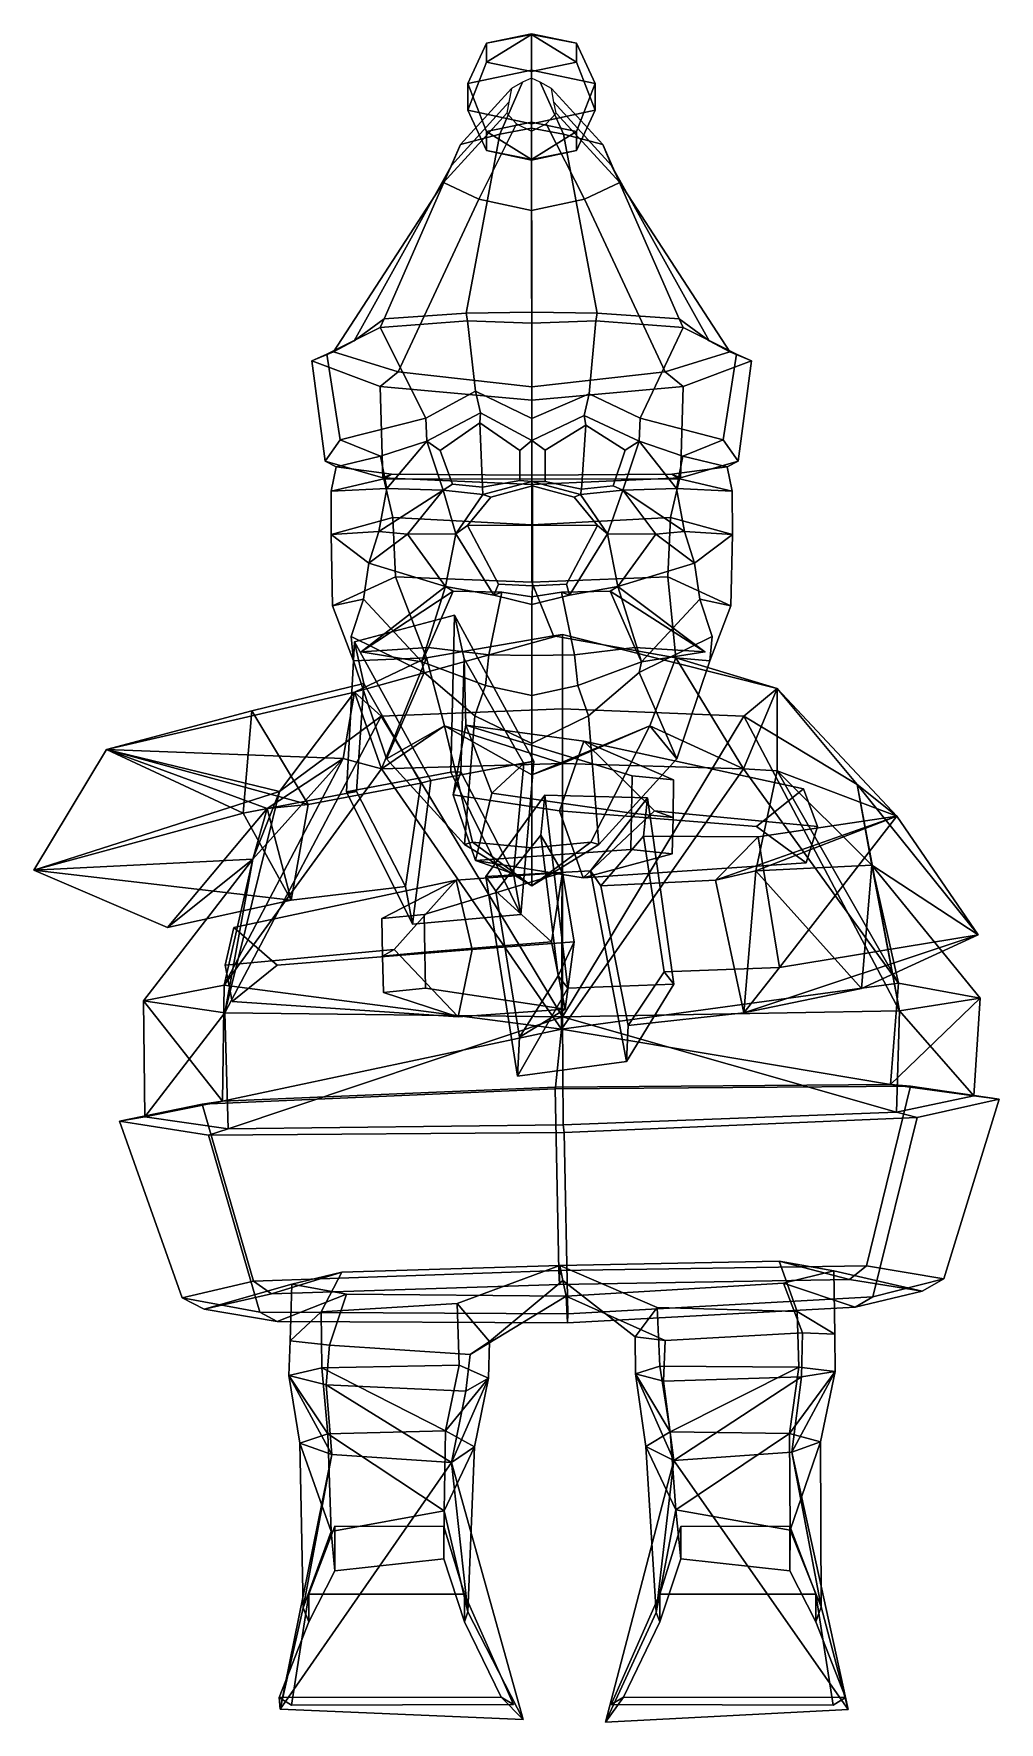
# Model space of a CAD drawing. Extents: x -162 to 130, y -158 to 353.
import ezdxf

# ---------------------------------------------------------------- set-up
doc = ezdxf.new("R2010")
doc.units = 0

msp = doc.modelspace()

# ---------------------------------------------------------------- linework, layer by layer
for p in [(-62.762917, 165.780518, 65.327858), (41.243652, 165.780518, 65.327858)]:
    msp.add_point(p)
for points in [[(-24.842083, 349.993744, -41.038155), (-11.233191, 352.860229, -47.930099), (-11.233189, 341.856689, -59.203781), (-30.479088, 337.802917, -49.457169)], [(-11.233197, 341.394348, -20.362478), (-11.233193, 352.668701, -31.841476), (-24.842085, 344.260834, -27.254372)], [(-24.842085, 344.260834, -27.254372), (-11.233193, 352.668701, -31.841476), (-24.842083, 349.993744, -41.038155)], [(-11.233193, 352.668701, -31.841476), (-11.233191, 352.860229, -47.930099), (-24.842083, 349.993744, -41.038155)], [(-11.233197, 341.394348, -20.362478), (2.375728, 344.260803, -27.254368), (-11.233193, 352.668701, -31.841476)], [(-11.233193, 352.668701, -31.841476), (2.375731, 349.993744, -41.038151), (-11.233191, 352.860229, -47.930099)], [(2.375728, 344.260803, -27.254368), (2.375731, 349.993744, -41.038151), (-11.233193, 352.668701, -31.841476)], [(2.375731, 349.993744, -41.038151), (8.012704, 337.802917, -49.457165), (-11.233189, 341.856689, -59.203781), (-11.233191, 352.860229, -47.930099)], [(-30.479094, 329.695313, -29.963882), (-24.842085, 344.260834, -27.254372), (-24.842083, 349.993744, -41.038155), (-30.479088, 337.802917, -49.457169)], [(8.012699, 329.695282, -29.963879), (8.012704, 337.802917, -49.457165), (2.375731, 349.993744, -41.038151), (2.375728, 344.260803, -27.254368)], [(-11.233197, 325.64151, -20.217295), (-11.233197, 341.394348, -20.362478), (-24.842085, 344.260834, -27.254372), (-30.479094, 329.695313, -29.963882)], [(-11.233197, 325.64151, -20.217295), (8.012699, 329.695282, -29.963879), (2.375728, 344.260803, -27.254368), (-11.233197, 341.394348, -20.362478)], [(-13.938604, 338.249084, -27.887465), (-17.279104, 336.254578, -28.729633), (-32.748219, 319.395172, 23.971357), (-20.81786, 322.497986, 29.101496)], [(-30.479094, 329.695313, -29.963882), (-30.479088, 337.802917, -49.457169), (-24.842081, 323.237366, -52.166626), (-24.842085, 317.504425, -38.382843)], [(-24.842081, 323.237366, -52.166626), (-30.479088, 337.802917, -49.457169), (-11.233189, 341.856689, -59.203781), (-11.233189, 326.103851, -59.058571)], [(-11.243182, 339.413055, -27.395973), (-13.938604, 338.249084, -27.887465), (-20.81786, 322.497986, 29.101496), (-11.191352, 324.308777, 32.095436)], [(-11.243182, 339.413055, -27.395973), (-11.191352, 324.308777, 32.095436), (-1.564845, 322.497986, 29.101498), (-8.54776, 338.249054, -27.887463)], [(2.375731, 323.237366, -52.166618), (-11.233189, 326.103851, -59.058571), (-11.233189, 341.856689, -59.203781), (8.012704, 337.802917, -49.457165)], [(-8.54776, 338.249054, -27.887463), (-1.564845, 322.497986, 29.101498), (10.365514, 319.395172, 23.971359), (-5.20726, 336.254578, -28.729631)], [(8.012699, 329.695282, -29.963879), (2.375727, 317.504425, -38.382839), (2.375731, 323.237366, -52.166618), (8.012704, 337.802917, -49.457165)], [(-17.279104, 336.254578, -28.729633), (-18.029121, 332.146606, -30.464199), (-35.426846, 313.004425, 13.404981), (-32.748219, 319.395172, 23.971357)], [(-5.20726, 336.254578, -28.729631), (10.365514, 319.395172, 23.971359), (13.044138, 313.004425, 13.404984), (-4.457245, 332.146606, -30.464197)], [(-18.029121, 332.146606, -30.464199), (-18.71578, 328.832916, -31.863375), (-37.879204, 307.849365, 4.881692), (-35.426846, 313.004425, 13.404981)], [(-18.71578, 328.832916, -31.863375), (-15.714836, 325.593719, -33.231079), (-27.161543, 302.81015, -3.450014), (-37.879204, 307.849365, 4.881692)], [(-11.233197, 325.64151, -20.217295), (-30.479094, 329.695313, -29.963882), (-24.842085, 317.504425, -38.382843), (-11.233194, 314.63797, -31.49095)], [(-11.233197, 325.64151, -20.217295), (-11.233194, 314.63797, -31.49095), (2.375727, 317.504425, -38.382839), (8.012699, 329.695282, -29.963879)], [(-3.770584, 328.832916, -31.863371), (15.496501, 307.849365, 4.881696), (4.778832, 302.81015, -3.450012), (-6.771532, 325.593719, -33.231079)], [(-4.457245, 332.146606, -30.464197), (13.044138, 313.004425, 13.404984), (15.496501, 307.849365, 4.881696), (-3.770584, 328.832916, -31.863371)], [(-55.811924, 266.622742, 54.437473), (-30.951618, 268.266174, 67.302719), (-20.81786, 322.497986, 29.101496), (-32.748219, 319.395172, 23.971357)], [(-11.163355, 268.597412, 74.7304), (-11.191352, 324.308777, 32.095436), (-20.81786, 322.497986, 29.101496), (-30.951618, 268.266174, 67.302719)], [(-15.714836, 325.593719, -33.231079), (-11.243184, 323.411499, -34.152515), (-11.191355, 299.415314, -9.063019), (-27.161543, 302.81015, -3.450014)], [(-24.842085, 317.504425, -38.382843), (-24.842081, 323.237366, -52.166626), (-11.2332, 314.829468, -47.579517)], [(-11.2332, 314.829468, -47.579517), (-24.842081, 323.237366, -52.166626), (-11.233189, 326.103851, -59.058571)], [(-6.771532, 325.593719, -33.231079), (4.778832, 302.81015, -3.450012), (-11.191355, 299.415314, -9.063019), (-11.243184, 323.411499, -34.152515)], [(-11.2332, 314.829468, -47.579517), (-11.233189, 326.103851, -59.058571), (2.375731, 323.237366, -52.166618)], [(2.375727, 317.504425, -38.382839), (-11.2332, 314.829468, -47.579517), (2.375731, 323.237366, -52.166618)], [(-11.163355, 268.597412, 74.7304), (8.624906, 268.266174, 67.302719), (-1.564845, 322.497986, 29.101498), (-11.191352, 324.308777, 32.095436)], [(33.485218, 266.622742, 54.437473), (10.365514, 319.395172, 23.971359), (-1.564845, 322.497986, 29.101498), (8.624906, 268.266174, 67.302719)], [(-64.852455, 259.925232, 26.990286), (-55.811924, 266.622742, 54.437473), (-32.748219, 319.395172, 23.971357), (-35.426846, 313.004425, 13.404981)], [(-11.233194, 314.63797, -31.49095), (-24.842085, 317.504425, -38.382843), (-11.2332, 314.829468, -47.579517)], [(-11.233194, 314.63797, -31.49095), (-11.2332, 314.829468, -47.579517), (2.375727, 317.504425, -38.382839)], [(42.525749, 259.925232, 26.990286), (13.044138, 313.004425, 13.404984), (10.365514, 319.395172, 23.971359), (33.485218, 266.622742, 54.437473)], [(-71.122391, 256.610779, 4.022089), (-64.852455, 259.925232, 26.990286), (-35.426846, 313.004425, 13.404981), (-37.879204, 307.849365, 4.881692)], [(48.795689, 256.610779, 4.022089), (15.496501, 307.849365, 4.881696), (13.044138, 313.004425, 13.404984), (42.525749, 259.925232, 26.990286)], [(-51.534481, 250.531677, -16.716894), (-71.122391, 256.610779, 4.022089), (-37.879204, 307.849365, 4.881692), (-27.161543, 302.81015, -3.450014)], [(29.207767, 250.531677, -16.716894), (4.778832, 302.81015, -3.450012), (15.496501, 307.849365, 4.881696), (48.795689, 256.610779, 4.022089)], [(-11.163355, 245.966339, -35.68531), (-51.534481, 250.531677, -16.716894), (-27.161543, 302.81015, -3.450014), (-11.191355, 299.415314, -9.063019)], [(-11.163355, 245.966339, -35.68531), (-11.191355, 299.415314, -9.063019), (4.778832, 302.81015, -3.450012), (29.207767, 250.531677, -16.716894)], [(-57.054276, 263.943604, 59.049114), (-55.811924, 266.622742, 54.437473), (-64.852455, 259.925232, 26.990286), (-73.151131, 255.868896, 28.400236)], [(-30.562954, 266.008698, 72.208054), (-30.951618, 268.266174, 67.302719), (-55.811924, 266.622742, 54.437473), (-57.054276, 263.943604, 59.049114)], [(-28.206127, 244.73175, 76.416069), (-30.562954, 266.008698, 72.208054), (-57.054276, 263.943604, 59.049114), (-43.146862, 236.485962, 65.301628)], [(-11.163355, 265.260529, 78.323555), (-11.163355, 268.597412, 74.7304), (-30.951618, 268.266174, 67.302719), (-30.562954, 266.008698, 72.208054)], [(-11.163355, 236.402802, 80.640083), (-11.163355, 265.260529, 78.323555), (-30.562954, 266.008698, 72.208054), (-28.206127, 244.73175, 76.416069)], [(-11.163355, 265.260529, 78.323555), (8.236241, 266.008698, 72.208054), (8.624906, 268.266174, 67.302719), (-11.163355, 268.597412, 74.7304)], [(-11.163355, 236.402802, 80.640083), (6.283141, 243.927368, 76.486443), (8.236241, 266.008698, 72.208054), (-11.163355, 265.260529, 78.323555)], [(6.283141, 243.927368, 76.486443), (21.692192, 236.485962, 65.301636), (34.72757, 263.943573, 59.049114), (8.236241, 266.008698, 72.208054)], [(8.236241, 266.008698, 72.208054), (34.72757, 263.943573, 59.049114), (33.485218, 266.622742, 54.437473), (8.624906, 268.266174, 67.302719)], [(34.72757, 263.943573, 59.049114), (50.824425, 255.868896, 28.400236), (42.525749, 259.925232, 26.990286), (33.485218, 266.622742, 54.437473)], [(-43.146862, 236.485962, 65.301628), (-57.054276, 263.943604, 59.049114), (-73.151131, 255.868896, 28.400236), (-69.104065, 229.914063, 46.741577)], [(21.692192, 236.485962, 65.301636), (46.777367, 229.914063, 46.741577), (50.824425, 255.868896, 28.400236), (34.72757, 263.943573, 59.049114)], [(-73.151131, 255.868896, 28.400236), (-64.852455, 259.925232, 26.990286), (-71.122391, 256.610779, 4.022089), (-77.676819, 253.85791, 2.598488)], [(-77.676819, 253.85791, 2.598488), (-71.122391, 256.610779, 4.022089), (-51.534481, 250.531677, -16.716894), (-57.063198, 246.080505, -20.150719)], [(-69.104065, 229.914063, 46.741577), (-73.151131, 255.868896, 28.400236), (-77.676819, 253.85791, 2.598488), (-73.677483, 223.474701, 9.439775)], [(55.350117, 253.85791, 2.598488), (34.736488, 246.080505, -20.150719), (29.207767, 250.531677, -16.716894), (48.795689, 256.610779, 4.022089)], [(50.824425, 255.868896, 28.400236), (55.350117, 253.85791, 2.598488), (48.795689, 256.610779, 4.022089), (42.525749, 259.925232, 26.990286)], [(46.777367, 229.914063, 46.741577), (51.35078, 223.474701, 9.439775), (55.350117, 253.85791, 2.598488), (50.824425, 255.868896, 28.400236)], [(-73.677483, 223.474701, 9.439775), (-77.676819, 253.85791, 2.598488), (-57.063198, 246.080505, -20.150719), (-56.16787, 218.467468, -16.374088)], [(-57.063198, 246.080505, -20.150719), (-51.534481, 250.531677, -16.716894), (-11.163355, 245.966339, -35.68531), (-11.163355, 241.967682, -39.904839)], [(34.736488, 246.080505, -20.150719), (-11.163355, 241.967682, -39.904839), (-11.163355, 245.966339, -35.68531), (29.207767, 250.531677, -16.716894)], [(51.35078, 223.474701, 9.439775), (33.841164, 218.467468, -16.374088), (34.736488, 246.080505, -20.150719), (55.350117, 253.85791, 2.598488)], [(-56.16787, 218.467468, -16.374088), (-57.063198, 246.080505, -20.150719), (-11.163355, 241.967682, -39.904839), (-11.163355, 216.459442, -36.042023)], [(33.841164, 218.467468, -16.374088), (-11.163355, 216.459442, -36.042023), (-11.163355, 241.967682, -39.904839), (34.736488, 246.080505, -20.150719)], [(-28.206127, 244.73175, 76.416069), (-43.146862, 236.485962, 65.301628), (-42.854153, 229.552612, 63.801632), (-26.637436, 238.085602, 75.765228)], [(-11.163355, 236.402802, 80.640083), (-28.206127, 244.73175, 76.416069), (-26.637436, 238.085602, 75.765228), (-11.163355, 229.794464, 77.916374)], [(-11.163355, 236.402802, 80.640083), (-11.163355, 229.794464, 77.916374), (4.714446, 237.278748, 75.779305), (6.283141, 243.927368, 76.486443)], [(6.283141, 243.927368, 76.486443), (4.714446, 237.278748, 75.779305), (21.399479, 229.552612, 63.801632), (21.692192, 236.485962, 65.301636)], [(-56.93853, 224.976044, 47.162067), (-42.854153, 229.552612, 63.801632), (-43.146862, 236.485962, 65.301628), (-69.104065, 229.914063, 46.741577)], [(-26.896284, 235.113037, 73.302422), (-26.637436, 238.085602, 75.765228), (-42.854153, 229.552612, 63.801632), (-38.833416, 226.744324, 63.486851)], [(-25.996927, 215.619934, 71.472893), (-26.896284, 235.113037, 73.302422), (-38.833416, 226.744324, 63.486851), (-35.086414, 216.554504, 66.380669)], [(-26.896284, 235.113037, 73.302422), (-14.74841, 226.74115, 74.928452), (-11.163355, 229.794464, 77.916374), (-26.637436, 238.085602, 75.765228)], [(-14.74841, 226.74115, 74.928452), (-26.896284, 235.113037, 73.302422), (-25.996927, 215.619934, 71.472893), (-14.74841, 217.623901, 75.772652)], [(5.221318, 234.417908, 73.101372), (4.714446, 237.278748, 75.779305), (-11.163355, 229.794464, 77.916374), (-7.125163, 226.860413, 75.108765)], [(5.221318, 234.417908, 73.101372), (17.140663, 226.863831, 60.983356), (21.399479, 229.552612, 63.801632), (4.714446, 237.278748, 75.779305)], [(34.61182, 224.976044, 47.162067), (46.777367, 229.914063, 46.741577), (21.692192, 236.485962, 65.301636), (21.399479, 229.552612, 63.801632)], [(-7.125163, 226.860413, 75.108765), (-7.125163, 217.355804, 76.151009), (3.904305, 215.007568, 70.842682), (5.221318, 234.417908, 73.101372)], [(3.904305, 215.007568, 70.842682), (13.466629, 216.003601, 64.555962), (17.140663, 226.863831, 60.983356), (5.221318, 234.417908, 73.101372)], [(-69.104065, 229.914063, 46.741577), (-73.677483, 223.474701, 9.439775), (-70.371941, 221.811584, 10.245812), (-56.93853, 224.976044, 47.162067)], [(-56.93853, 224.976044, 47.162067), (-70.371941, 221.811584, 10.245812), (-71.87635, 214.458252, 11.294884), (-54.965778, 215.274414, 47.488724)], [(-54.965778, 215.274414, 47.488724), (-42.854153, 229.552612, 63.801632), (-56.93853, 224.976044, 47.162067)], [(-37.923885, 214.713806, 67.382011), (-42.854153, 229.552612, 63.801632), (-54.965778, 215.274414, 47.488724)], [(-35.086414, 216.554504, 66.380669), (-38.833416, 226.744324, 63.486851), (-42.854153, 229.552612, 63.801632), (-37.923885, 214.713806, 67.382011)], [(-14.74841, 217.623901, 75.772652), (-11.163355, 217.376465, 78.977051), (-11.163355, 229.794464, 77.916374), (-14.74841, 226.74115, 74.928452)], [(-7.125163, 217.355804, 76.151009), (-7.125163, 226.860413, 75.108765), (-11.163355, 229.794464, 77.916374), (-11.163355, 217.376465, 78.977051)], [(13.466629, 216.003601, 64.555962), (16.469213, 214.713806, 67.382011), (21.399479, 229.552612, 63.801632), (17.140663, 226.863831, 60.983356)], [(16.469213, 214.713806, 67.382011), (32.639065, 215.274414, 47.488724), (21.399479, 229.552612, 63.801632)], [(32.639065, 215.274414, 47.488724), (34.61182, 224.976044, 47.162067), (21.399479, 229.552612, 63.801632)], [(34.61182, 224.976044, 47.162067), (32.639065, 215.274414, 47.488724), (49.549644, 214.458252, 11.294884), (48.045242, 221.811584, 10.245812)], [(46.777367, 229.914063, 46.741577), (34.61182, 224.976044, 47.162067), (48.045242, 221.811584, 10.245812), (51.35078, 223.474701, 9.439775)], [(-73.677483, 223.474701, 9.439775), (-56.16787, 218.467468, -16.374088), (-53.581741, 219.516296, -16.067196), (-70.371941, 221.811584, 10.245812)], [(-71.87635, 214.458252, 11.294884), (-70.371941, 221.811584, 10.245812), (-53.581741, 219.516296, -16.067196), (-55.894104, 218.137634, -18.494757)], [(51.35078, 223.474701, 9.439775), (48.045242, 221.811584, 10.245812), (31.255035, 219.516296, -16.067196), (33.841164, 218.467468, -16.374088)], [(49.549644, 214.458252, 11.294884), (33.56739, 218.137634, -18.494757), (31.255035, 219.516296, -16.067196), (48.045242, 221.811584, 10.245812)], [(-71.898132, 201.264343, 13.473816), (-71.87635, 214.458252, 11.294884), (-55.894104, 218.137634, -18.494757), (-53.149326, 206.440582, -19.978487)], [(-54.965778, 215.274414, 47.488724), (-71.87635, 214.458252, 11.294884), (-71.898132, 201.264343, 13.473816), (-57.407547, 202.175232, 47.337547)], [(-57.407547, 202.175232, 47.337547), (-37.923885, 214.713806, 67.382011), (-54.965778, 215.274414, 47.488724)], [(-48.753571, 201.358521, 70.558563), (-37.923885, 214.713806, 67.382011), (-57.407547, 202.175232, 47.337547)], [(-56.16787, 218.467468, -16.374088), (-11.163355, 216.459442, -36.042023), (-11.163354, 219.289764, -33.226601), (-53.581741, 219.516296, -16.067196)], [(-55.894104, 218.137634, -18.494757), (-53.581741, 219.516296, -16.067196), (-11.163354, 219.289764, -33.226601), (-11.163354, 218.063477, -33.572395)], [(-53.149326, 206.440582, -19.978487), (-55.894104, 218.137634, -18.494757), (-11.163354, 218.063477, -33.572395), (-11.16335, 204.187256, -32.113075)], [(-48.753571, 201.358521, 70.558563), (-34.121811, 201.511841, 73.592995), (-37.923885, 214.713806, 67.382011)], [(-25.996927, 215.619934, 71.472893), (-35.086414, 216.554504, 66.380669), (-37.923885, 214.713806, 67.382011), (-25.964035, 213.432892, 73.668724)], [(-34.121811, 201.511841, 73.592995), (-25.964035, 213.432892, 73.668724), (-37.923885, 214.713806, 67.382011)], [(-10.904973, 204.173218, 97.498901), (-10.904973, 215.990112, 93.368874), (-23.527847, 212.555847, 89.852356), (-30.604176, 203.991516, 91.04969)], [(-25.996927, 215.619934, 71.472893), (-25.964035, 213.432892, 73.668724), (-11.163355, 217.376465, 78.977051), (-14.74841, 217.623901, 75.772652)], [(-10.904973, 215.990112, 93.368874), (-11.163355, 217.376465, 78.977051), (-25.964035, 213.432892, 73.668724), (-23.527847, 212.555847, 89.852356)], [(33.841164, 218.467468, -16.374088), (31.255035, 219.516296, -16.067196), (-11.163354, 219.289764, -33.226601), (-11.163355, 216.459442, -36.042023)], [(-10.904973, 215.990112, 93.368874), (1.717899, 212.555847, 89.852356), (3.637323, 213.432892, 73.668724), (-11.163355, 217.376465, 78.977051)], [(3.904305, 215.007568, 70.842682), (-7.125163, 217.355804, 76.151009), (-11.163355, 217.376465, 78.977051), (3.637323, 213.432892, 73.668724)], [(33.56739, 218.137634, -18.494757), (-11.163354, 218.063477, -33.572395), (-11.163354, 219.289764, -33.226601), (31.255035, 219.516296, -16.067196)], [(30.822617, 206.440582, -19.978487), (-11.16335, 204.187256, -32.113075), (-11.163354, 218.063477, -33.572395), (33.56739, 218.137634, -18.494757)], [(-10.904973, 204.173218, 97.498901), (8.794228, 203.991516, 91.04969), (1.717899, 212.555847, 89.852356), (-10.904973, 215.990112, 93.368874)], [(3.904305, 215.007568, 70.842682), (3.637323, 213.432892, 73.668724), (16.469213, 214.713806, 67.382011), (13.466629, 216.003601, 64.555962)], [(11.795101, 201.511841, 73.592995), (16.469213, 214.713806, 67.382011), (3.637323, 213.432892, 73.668724)], [(26.426861, 201.358521, 70.558563), (16.469213, 214.713806, 67.382011), (11.795101, 201.511841, 73.592995)], [(35.080841, 202.175232, 47.337547), (32.639065, 215.274414, 47.488724), (16.469213, 214.713806, 67.382011)], [(26.426861, 201.358521, 70.558563), (35.080841, 202.175232, 47.337547), (16.469213, 214.713806, 67.382011)], [(49.57143, 201.264343, 13.473816), (30.822617, 206.440582, -19.978487), (33.56739, 218.137634, -18.494757), (49.549644, 214.458252, 11.294884)], [(32.639065, 215.274414, 47.488724), (35.080841, 202.175232, 47.337547), (49.57143, 201.264343, 13.473816), (49.549644, 214.458252, 11.294884)], [(-30.604176, 203.991516, 91.04969), (-23.527847, 212.555847, 89.852356), (-25.964035, 213.432892, 73.668724), (-34.121811, 201.511841, 73.592995)], [(8.794228, 203.991516, 91.04969), (11.795101, 201.511841, 73.592995), (3.637323, 213.432892, 73.668724), (1.717899, 212.555847, 89.852356)], [(-71.461777, 179.710083, 14.836503), (-71.898132, 201.264343, 13.473816), (-53.149326, 206.440582, -19.978487), (-52.356609, 188.452911, -17.06764)], [(-52.356609, 188.452911, -17.06764), (-53.149326, 206.440582, -19.978487), (-11.16335, 204.187256, -32.113075), (-11.16335, 186.827209, -27.681915)], [(30.0299, 188.452911, -17.06764), (-11.16335, 186.827209, -27.681915), (-11.16335, 204.187256, -32.113075), (30.822617, 206.440582, -19.978487)], [(49.135078, 179.710083, 14.836502), (30.0299, 188.452911, -17.06764), (30.822617, 206.440582, -19.978487), (49.57143, 201.264343, 13.473816)], [(-57.407547, 202.175232, 47.337547), (-71.898132, 201.264343, 13.473816), (-60.473621, 192.651855, 46.780769)], [(-62.079365, 181.721985, 46.959473), (-60.473621, 192.651855, 46.780769), (-71.898132, 201.264343, 13.473816), (-71.461777, 179.710083, 14.836503)], [(-60.473621, 192.651855, 46.780769), (-48.753571, 201.358521, 70.558563), (-57.407547, 202.175232, 47.337547)], [(-37.25695, 185.545166, 67.441132), (-48.753571, 201.358521, 70.558563), (-60.473621, 192.651855, 46.780769)], [(-37.25695, 185.545166, 67.441132), (-34.121811, 201.511841, 73.592995), (-48.753571, 201.358521, 70.558563)], [(-22.629816, 182.924805, 73.344269), (-34.121811, 201.511841, 73.592995), (-37.25695, 185.545166, 67.441132)], [(-21.179848, 186.24353, 86.213997), (-30.604176, 203.991516, 91.04969), (-34.121811, 201.511841, 73.592995), (-22.629816, 182.924805, 73.344269)], [(-10.904973, 185.722046, 91.444023), (-10.904973, 204.173218, 97.498901), (-30.604176, 203.991516, 91.04969), (-21.179848, 186.24353, 86.213997)], [(-10.904973, 185.722046, 91.444023), (-0.630098, 186.24353, 86.213997), (8.794228, 203.991516, 91.04969), (-10.904973, 204.173218, 97.498901)], [(-0.630098, 186.24353, 86.213997), (0.303105, 182.924805, 73.344269), (11.795101, 201.511841, 73.592995), (8.794228, 203.991516, 91.04969)], [(0.303105, 182.924805, 73.344269), (14.930241, 185.545166, 67.441132), (11.795101, 201.511841, 73.592995)], [(14.930241, 185.545166, 67.441132), (26.426861, 201.358521, 70.558563), (11.795101, 201.511841, 73.592995)], [(14.930241, 185.545166, 67.441132), (38.146915, 192.651855, 46.780769), (26.426861, 201.358521, 70.558563)], [(38.146915, 192.651855, 46.780769), (35.080841, 202.175232, 47.337547), (26.426861, 201.358521, 70.558563)], [(35.080841, 202.175232, 47.337547), (38.146915, 192.651855, 46.780769), (49.57143, 201.264343, 13.473816)], [(39.752659, 181.721985, 46.959473), (49.135078, 179.710083, 14.836502), (49.57143, 201.264343, 13.473816), (38.146915, 192.651855, 46.780769)], [(-62.079365, 181.721985, 46.959473), (-44.36496, 162.719208, 73.750481), (-37.25695, 185.545166, 67.441132), (-60.473621, 192.651855, 46.780769)], [(39.752659, 181.721985, 46.959473), (38.146915, 192.651855, 46.780769), (14.930241, 185.545166, 67.441132), (22.038248, 162.719208, 73.750481)], [(-65.13324, 163.098419, 18.945616), (-71.461777, 179.710083, 14.836503), (-52.356609, 188.452911, -17.06764), (-42.982605, 163.972473, 19.783985)], [(-34.890759, 184.124512, 81.441353), (-37.25695, 185.545166, 67.441132), (-62.762917, 165.780518, 65.327858)], [(-62.762917, 165.780518, 65.327858), (-37.25695, 185.545166, 67.441132), (-44.36496, 162.719208, 73.750481)], [(-42.367962, 167.075806, 83.835365), (-34.890759, 184.124512, 81.441353), (-62.762917, 165.780518, 65.327858)], [(-42.982605, 163.972473, 19.783985), (-52.356609, 188.452911, -17.06764), (-11.16335, 186.827209, -27.681915), (-4.524736, 170.636963, -0.597869)], [(-20.19339, 183.862244, 81.558464), (-34.890759, 184.124512, 81.441353), (-42.367962, 167.075806, 83.835365), (-24.154343, 164.884491, 92.50293)], [(-34.890759, 184.124512, 81.441353), (-20.19339, 183.862244, 81.558464), (-22.629816, 182.924805, 73.344269), (-37.25695, 185.545166, 67.441132)], [(-10.904973, 185.722046, 91.444023), (-21.179848, 186.24353, 86.213997), (-22.629816, 182.924805, 73.344269), (-11.163355, 180.137451, 79.263756)], [(-10.904973, 185.722046, 91.444023), (-11.163355, 180.137451, 79.263756), (0.303105, 182.924805, 73.344269), (-0.630098, 186.24353, 86.213997)], [(32.501457, 163.972473, 19.783985), (-4.524736, 170.636963, -0.597869), (-11.16335, 186.827209, -27.681915), (30.0299, 188.452911, -17.06764)], [(12.564051, 184.124512, 81.441353), (14.930241, 185.545166, 67.441132), (0.303105, 182.924805, 73.344269), (-2.13332, 183.862244, 81.558464)], [(-2.13332, 183.862244, 81.558464), (1.827631, 164.884491, 92.50293), (20.041252, 167.075806, 83.835365), (12.564051, 184.124512, 81.441353)], [(12.564051, 184.124512, 81.441353), (41.243652, 165.780518, 65.327858), (14.930241, 185.545166, 67.441132)], [(20.041252, 167.075806, 83.835365), (41.243652, 165.780518, 65.327858), (12.564051, 184.124512, 81.441353)], [(41.243652, 165.780518, 65.327858), (22.038248, 162.719208, 73.750481), (14.930241, 185.545166, 67.441132)], [(42.80653, 163.098419, 18.945614), (32.501457, 163.972473, 19.783985), (30.0299, 188.452911, -17.06764), (49.135078, 179.710083, 14.836502)], [(-65.13324, 163.098419, 18.945616), (-65.802589, 170.463898, 50.129753), (-62.079365, 181.721985, 46.959473), (-71.461777, 179.710083, 14.836503)], [(-62.079365, 181.721985, 46.959473), (-65.802589, 170.463898, 50.129753), (-43.681789, 159.497467, 64.739296), (-44.36496, 162.719208, 73.750481)], [(-24.154343, 164.884491, 92.50293), (-11.163355, 164.68103, 93.186638), (-11.163355, 182.448242, 84.30703), (-20.19339, 183.862244, 81.558464)], [(-11.163355, 182.448242, 84.30703), (-11.163355, 180.137451, 79.263756), (-22.629816, 182.924805, 73.344269), (-20.19339, 183.862244, 81.558464)], [(1.827631, 164.884491, 92.50293), (-2.13332, 183.862244, 81.558464), (-11.163355, 182.448242, 84.30703), (-11.163355, 164.68103, 93.186638)], [(-11.163355, 182.448242, 84.30703), (-2.13332, 183.862244, 81.558464), (0.303105, 182.924805, 73.344269), (-11.163355, 180.137451, 79.263756)], [(39.752659, 181.721985, 46.959473), (22.038248, 162.719208, 73.750481), (21.355078, 159.497467, 64.739296), (43.475887, 170.463898, 50.129753)], [(42.80653, 163.098419, 18.945614), (49.135078, 179.710083, 14.836502), (39.752659, 181.721985, 46.959473), (43.475887, 170.463898, 50.129753)], [(-35.661293, 129.319672, 165.289185), (-34.55019, 176.909546, 125.310188), (-64.765732, 168.844116, 116.858337), (-67.239067, 123.401276, 157.23732)], [(-41.640827, 126.799835, 62.939205), (-64.765732, 168.844116, 116.858337), (-34.55019, 176.909546, 125.310188), (-10.47457, 132.663605, 72.506989)], [(-35.661293, 129.319672, 165.289185), (-32.625702, 129.428101, 154.310928), (-31.63229, 163.678467, 124.000053), (-34.55019, 176.909546, 125.310188)], [(-10.47457, 132.663605, 72.506989), (-34.55019, 176.909546, 125.310188), (-31.63229, 163.678467, 124.000053), (-13.544849, 131.961365, 84.021393)], [(-67.239067, 123.401276, 157.23732), (-64.765732, 168.844116, 116.858337), (-61.959553, 156.218628, 115.529701), (-64.150185, 123.471344, 146.09433)], [(-43.681789, 159.497467, 64.739296), (-65.802589, 170.463898, 50.129753), (-65.13324, 163.098419, 18.945616), (-55.055172, 133.450958, 34.940041)], [(-1.853932, 171.045471, 3.859764), (-1.857344, 148.500244, -47.223194), (-56.752666, 146.291412, -37.970497), (-64.823181, 153.595947, -1.893931)], [(-1.853932, 171.045471, 3.859764), (-64.823181, 153.595947, -1.893931), (-42.982605, 163.972473, 19.783985), (-4.524736, 170.636963, -0.597869)], [(-41.640827, 126.799835, 62.939205), (-44.757584, 126.046021, 74.656372), (-61.959553, 156.218628, 115.529701), (-64.765732, 168.844116, 116.858337)], [(-4.524736, 170.636963, -0.597869), (32.501457, 163.972473, 19.783985), (63.186447, 154.651917, -3.022036), (-1.853932, 171.045471, 3.859764)], [(-1.853932, 171.045471, 3.859764), (63.186447, 154.651917, -3.022036), (53.064346, 146.291412, -37.970501), (-1.857344, 148.500244, -47.223194)], [(21.355078, 159.497467, 64.739296), (32.728462, 133.450958, 34.940041), (42.80653, 163.098419, 18.945614), (43.475887, 170.463898, 50.129753)], [(-55.055172, 133.450958, 34.940041), (-65.13324, 163.098419, 18.945616), (-42.982605, 163.972473, 19.783985), (-37.587017, 143.38797, 43.433949)], [(-64.823181, 153.595947, -1.893931), (-56.614574, 130.35321, 57.695694), (-42.982605, 163.972473, 19.783985)], [(-44.36496, 162.719208, 73.750481), (-42.367962, 167.075806, 83.835365), (-62.762917, 165.780518, 65.327858)], [(-56.614574, 130.35321, 57.695694), (-37.587017, 143.38797, 43.433949), (-42.982605, 163.972473, 19.783985)], [(-24.154343, 164.884491, 92.50293), (-42.367962, 167.075806, 83.835365), (-44.36496, 162.719208, 73.750481), (-25.15597, 155.585449, 82.597305)], [(-34.905495, 122.463593, 143.180756), (-31.092361, 143.564697, 123.155876), (-31.63229, 163.678467, 124.000053), (-32.625702, 129.428101, 154.310928)], [(-23.210829, 123.029358, 95.790939), (-13.544849, 131.961365, 84.021393), (-31.63229, 163.678467, 124.000053), (-31.092361, 143.564697, 123.155876)], [(-11.163355, 164.68103, 93.186638), (-24.154343, 164.884491, 92.50293), (-25.15597, 155.585449, 82.597305), (-11.163355, 152.618652, 88.068672)], [(-11.163355, 164.68103, 93.186638), (-11.163355, 152.618652, 88.068672), (2.829258, 155.585449, 82.597305), (1.827631, 164.884491, 92.50293)], [(1.827631, 164.884491, 92.50293), (2.829258, 155.585449, 82.597305), (22.038248, 162.719208, 73.750481), (20.041252, 167.075806, 83.835365)], [(22.038248, 162.719208, 73.750481), (41.243652, 165.780518, 65.327858), (20.041252, 167.075806, 83.835365)], [(32.728462, 133.450958, 34.940041), (24.600441, 143.38797, 43.433949), (32.501457, 163.972473, 19.783985), (42.80653, 163.098419, 18.945614)], [(52.935226, 130.35321, 57.695694), (32.501457, 163.972473, 19.783985), (24.600441, 143.38797, 43.433949)], [(63.186447, 154.651917, -3.022036), (32.501457, 163.972473, 19.783985), (52.935226, 130.35321, 57.695694)], [(-31.52339, 107.449432, 66.691956), (-28.338264, 146.43396, 84.645157), (-43.681789, 159.497467, 64.739296), (-55.055172, 133.450958, 34.940041)], [(-28.338264, 146.43396, 84.645157), (-25.15597, 155.585449, 82.597305), (-44.36496, 162.719208, 73.750481), (-43.681789, 159.497467, 64.739296)], [(6.011551, 146.43396, 84.645157), (21.355078, 159.497467, 64.739296), (22.038248, 162.719208, 73.750481), (2.829258, 155.585449, 82.597305)], [(9.196678, 107.449432, 66.691956), (32.728462, 133.450958, 34.940041), (21.355078, 159.497467, 64.739296), (6.011551, 146.43396, 84.645157)], [(-68.259514, 133.53183, 41.799236), (-64.823181, 153.595947, -1.893931), (-139.833206, 136.222839, 77.134499)], [(-87.447311, 123.549347, -28.40134), (-139.833206, 136.222839, 77.134499), (-64.823181, 153.595947, -1.893931)], [(-64.150185, 123.471344, 146.09433), (-61.959553, 156.218628, 115.529701), (-95.844727, 147.883545, 106.065674), (-98.530258, 116.974945, 137.133438)], [(-95.844727, 147.883545, 106.065674), (-61.959553, 156.218628, 115.529701), (-44.757584, 126.046021, 74.656372), (-78.797661, 119.594757, 64.443024)], [(-87.447311, 123.549347, -28.40134), (-64.823181, 153.595947, -1.893931), (-56.752666, 146.291412, -37.970497)], [(-68.259514, 133.53183, 41.799236), (-56.614574, 130.35321, 57.695694), (-64.823181, 153.595947, -1.893931)], [(-11.163355, 138.08847, 91.011368), (-11.163355, 152.618652, 88.068672), (-25.15597, 155.585449, 82.597305), (-28.338264, 146.43396, 84.645157)], [(-11.163355, 138.08847, 91.011368), (6.011551, 146.43396, 84.645157), (2.829258, 155.585449, 82.597305), (-11.163355, 152.618652, 88.068672)], [(63.158443, 129.768982, 33.135422), (63.186447, 154.651917, -3.022036), (52.935226, 130.35321, 57.695694)], [(87.308723, 125.681702, -27.506136), (53.064346, 146.291412, -37.970501), (63.186447, 154.651917, -3.022036)], [(63.158443, 129.768982, 33.135422), (99.324486, 116.085999, 90.372482), (63.186447, 154.651917, -3.022036)], [(87.308723, 125.681702, -27.506136), (63.186447, 154.651917, -3.022036), (99.324486, 116.085999, 90.372482)], [(-1.881853, 55.300507, -103.639), (-56.752666, 146.291412, -37.970497), (-1.857344, 148.500244, -47.223194)], [(-1.881853, 55.300507, -103.639), (-1.857344, 148.500244, -47.223194), (53.064346, 146.291412, -37.970501)], [(-78.797661, 119.594757, 64.443024), (-139.833206, 136.222839, 77.134499), (-95.844727, 147.883545, 106.065674)], [(-98.530258, 116.974945, 137.133438), (-95.844727, 147.883545, 106.065674), (-139.833206, 136.222839, 77.134499)], [(-103.983482, 56.505585, -69.462982), (-56.752666, 146.291412, -37.970497), (-1.881853, 55.300507, -103.639)], [(-103.983482, 56.505585, -69.462982), (-87.447311, 123.549347, -28.40134), (-56.752666, 146.291412, -37.970497)], [(-1.823221, 131.979065, 65.14933), (-37.587017, 143.38797, 43.433949), (-56.614574, 130.35321, 57.695694)], [(-31.52339, 107.449432, 66.691956), (-55.055172, 133.450958, 34.940041), (-37.587017, 143.38797, 43.433949), (-29.104445, 108.141724, 50.785271)], [(-29.104445, 108.141724, 50.785271), (-37.587017, 143.38797, 43.433949), (-11.163355, 128.54425, 24.842121), (-11.163355, 106.507568, 46.489197)], [(-11.163355, 128.54425, 24.842121), (-37.587017, 143.38797, 43.433949), (-1.823221, 131.979065, 65.14933)], [(-2.737514, 117.667664, 163.54895), (4.635445, 138.705872, 134.869736), (-31.092361, 143.564697, 123.155876), (-34.905495, 122.463593, 143.180756)], [(-11.163355, 94.932266, 69.933891), (-11.163355, 138.08847, 91.011368), (-28.338264, 146.43396, 84.645157), (-31.52339, 107.449432, 66.691956)], [(19.055592, 116.92337, 80.198311), (-23.210829, 123.029358, 95.790939), (-31.092361, 143.564697, 123.155876), (19.247982, 128.282227, 80.533791)], [(31.779243, 127.035095, 83.512802), (19.247982, 128.282227, 80.533791), (-31.092361, 143.564697, 123.155876), (4.635445, 138.705872, 134.869736)], [(-11.163355, 94.932266, 69.933891), (9.196678, 107.449432, 66.691956), (6.011551, 146.43396, 84.645157), (-11.163355, 138.08847, 91.011368)], [(6.777733, 108.141724, 50.785271), (-11.163355, 106.507568, 46.489197), (-11.163355, 128.54425, 24.842121), (24.600441, 143.38797, 43.433949)], [(-11.163355, 128.54425, 24.842121), (-1.823221, 131.979065, 65.14933), (24.600441, 143.38797, 43.433949)], [(100.124947, 57.145798, -69.126472), (-1.881853, 55.300507, -103.639), (53.064346, 146.291412, -37.970501)], [(-1.823221, 131.979065, 65.14933), (52.935226, 130.35321, 57.695694), (24.600441, 143.38797, 43.433949)], [(9.196678, 107.449432, 66.691956), (6.777733, 108.141724, 50.785271), (24.600441, 143.38797, 43.433949), (32.728462, 133.450958, 34.940041)], [(100.124947, 57.145798, -69.126472), (53.064346, 146.291412, -37.970501), (87.308723, 125.681702, -27.506136)], [(56.928284, 112.952576, 158.931335), (71.115128, 124.340179, 146.905869), (4.635445, 138.705872, 134.869736), (-2.737514, 117.667664, 163.54895)], [(75.324181, 112.952576, 129.160492), (26.050842, 117.667664, 105.689751), (4.635445, 138.705872, 134.869736), (71.115128, 124.340179, 146.905869)], [(31.633291, 115.674469, 83.060448), (31.779243, 127.035095, 83.512802), (4.635445, 138.705872, 134.869736), (26.050842, 117.667664, 105.689751)], [(-87.447311, 123.549347, -28.40134), (-161.860443, 99.714111, 82.537994), (-139.833206, 136.222839, 77.134499)], [(-98.530258, 116.974945, 137.133438), (-139.833206, 136.222839, 77.134499), (-161.860443, 99.714111, 82.537994)], [(-68.259514, 133.53183, 41.799236), (-139.833206, 136.222839, 77.134499), (-91.265846, 118.326843, 71.416656)], [(-78.797661, 119.594757, 64.443024), (-91.265846, 118.326843, 71.416656), (-139.833206, 136.222839, 77.134499)], [(-104.200127, 64.868057, 84.761963), (-68.259514, 133.53183, 41.799236), (-95.52269, 102.994476, 10.701405)], [(-104.200127, 64.868057, 84.761963), (-56.614574, 130.35321, 57.695694), (-68.259514, 133.53183, 41.799236)], [(-95.52269, 102.994476, 10.701405), (-68.259514, 133.53183, 41.799236), (-91.265846, 118.326843, 71.416656)], [(-2.150426, 51.543213, 114.849434), (-56.614574, 130.35321, 57.695694), (-104.200127, 64.868057, 84.761963)], [(-47.250546, 83.359253, 113.195618), (-14.437018, 86.331482, 122.256172), (-35.661293, 129.319672, 165.289185), (-67.239067, 123.401276, 157.23732)], [(-2.150426, 51.543213, 114.849434), (-1.823221, 131.979065, 65.14933), (-56.614574, 130.35321, 57.695694)], [(-47.250546, 83.359253, 113.195618), (-41.640827, 126.799835, 62.939205), (-10.47457, 132.663605, 72.506989), (-14.437018, 86.331482, 122.256172)], [(-14.437018, 86.331482, 122.256172), (-16.662645, 98.607803, 121.741653), (-32.625702, 129.428101, 154.310928), (-35.661293, 129.319672, 165.289185)], [(-28.165127, 102.586838, 120.833649), (-34.905495, 122.463593, 143.180756), (-32.625702, 129.428101, 154.310928), (-16.662645, 98.607803, 121.741653)], [(-28.165127, 102.586838, 120.833649), (-16.662645, 98.607803, 121.741653), (-13.544849, 131.961365, 84.021393), (-23.210829, 123.029358, 95.790939)], [(-14.437018, 86.331482, 122.256172), (-10.47457, 132.663605, 72.506989), (-13.544849, 131.961365, 84.021393), (-16.662645, 98.607803, 121.741653)], [(-2.150426, 51.543213, 114.849434), (52.935226, 130.35321, 57.695694), (-1.823221, 131.979065, 65.14933)], [(-2.150426, 51.543213, 114.849434), (99.908295, 65.50827, 85.098473), (52.935226, 130.35321, 57.695694)], [(31.633291, 115.674469, 83.060448), (19.055592, 116.92337, 80.198311), (19.247982, 128.282227, 80.533791), (31.779243, 127.035095, 83.512802)], [(99.908295, 65.50827, 85.098473), (63.158443, 129.768982, 33.135422), (52.935226, 130.35321, 57.695694)], [(91.789902, 101.185944, 4.85828), (56.692215, 99.512878, 63.518463), (63.158443, 129.768982, 33.135422)], [(63.158443, 129.768982, 33.135422), (56.692215, 99.512878, 63.518463), (99.324486, 116.085999, 90.372482)], [(99.908295, 65.50827, 85.098473), (91.789902, 101.185944, 4.85828), (63.158443, 129.768982, 33.135422)], [(-95.52269, 102.994476, 10.701405), (-161.860443, 99.714111, 82.537994), (-87.447311, 123.549347, -28.40134)], [(-103.983482, 56.505585, -69.462982), (-95.52269, 102.994476, 10.701405), (-87.447311, 123.549347, -28.40134)], [(-83.969032, 90.603409, 103.110519), (-49.307285, 94.72554, 112.705254), (-64.150185, 123.471344, 146.09433), (-98.530258, 116.974945, 137.133438)], [(-78.797661, 119.594757, 64.443024), (-44.757584, 126.046021, 74.656372), (-49.307285, 94.72554, 112.705254), (-83.969032, 90.603409, 103.110519)], [(-47.250546, 83.359253, 113.195618), (-67.239067, 123.401276, 157.23732), (-64.150185, 123.471344, 146.09433), (-49.307285, 94.72554, 112.705254)], [(-47.250546, 83.359253, 113.195618), (-49.307285, 94.72554, 112.705254), (-44.757584, 126.046021, 74.656372), (-41.640827, 126.799835, 62.939205)], [(18.799149, 105.949493, 80.402122), (-28.165127, 102.586838, 120.833649), (-23.210829, 123.029358, 95.790939), (19.055592, 116.92337, 80.198311)], [(71.871597, 101.946136, 144.688614), (75.324181, 112.952576, 129.160492), (71.115128, 124.340179, 146.905869), (56.928284, 112.952576, 158.931335)], [(100.124947, 57.145798, -69.126472), (87.308723, 125.681702, -27.506136), (91.789902, 101.185944, 4.85828)], [(87.308723, 125.681702, -27.506136), (99.324486, 116.085999, 90.372482), (123.936226, 80.138824, 92.984642)], [(91.789902, 101.185944, 4.85828), (87.308723, 125.681702, -27.506136), (123.936226, 80.138824, 92.984642)], [(-121.353401, 82.301086, 77.925728), (-95.52269, 102.994476, 10.701405), (-91.265846, 118.326843, 71.416656)], [(-83.969032, 90.603409, 103.110519), (-121.353401, 82.301086, 77.925728), (-91.265846, 118.326843, 71.416656)], [(-83.969032, 90.603409, 103.110519), (-91.265846, 118.326843, 71.416656), (-78.797661, 119.594757, 64.443024)], [(4.413117, 97.341904, 131.01651), (-2.737514, 117.667664, 163.54895), (-34.905495, 122.463593, 143.180756), (-28.165127, 102.586838, 120.833649)], [(6.67612, 99.528534, 71.265526), (-25.045971, 97.811066, 80.647461), (-7.204239, 122.398315, 146.999985), (23.851442, 121.563843, 137.817825)], [(-25.045971, 97.811066, 80.647461), (-21.984167, 93.347382, 91.287117), (-8.385875, 110.298462, 140.877136), (-7.204239, 122.398315, 146.999985)], [(-0.229403, 64.035294, 167.235123), (-7.204239, 122.398315, 146.999985), (-8.385875, 110.298462, 140.877136), (-3.183738, 67.759674, 156.88382)], [(-0.229403, 64.035294, 167.235123), (31.898153, 65.200928, 159.267899), (23.851442, 121.563843, 137.817825), (-7.204239, 122.398315, 146.999985)], [(71.871597, 101.946136, 144.688614), (56.928284, 112.952576, 158.931335), (-2.737514, 117.667664, 163.54895), (4.413117, 97.341904, 131.01651)], [(71.871597, 101.946136, 144.688614), (4.413117, 97.341904, 131.01651), (26.050842, 117.667664, 105.689751), (75.324181, 112.952576, 129.160492)], [(31.371412, 104.698547, 83.379128), (31.633291, 115.674469, 83.060448), (26.050842, 117.667664, 105.689751), (4.413117, 97.341904, 131.01651)], [(6.67612, 99.528534, 71.265526), (23.851442, 121.563843, 137.817825), (22.702742, 110.043701, 131.900955), (9.789364, 94.949097, 82.078049)], [(31.898153, 65.200928, 159.267899), (28.896963, 68.943329, 148.746506), (22.702742, 110.043701, 131.900955), (23.851442, 121.563843, 137.817825)], [(-83.969032, 90.603409, 103.110519), (-98.530258, 116.974945, 137.133438), (-161.860443, 99.714111, 82.537994)], [(31.371412, 104.698547, 83.379128), (18.799149, 105.949493, 80.402122), (19.055592, 116.92337, 80.198311), (31.633291, 115.674469, 83.060448)], [(44.44104, 96.695847, 72.034775), (99.324486, 116.085999, 90.372482), (56.692215, 99.512878, 63.518463)], [(44.44104, 96.695847, 72.034775), (57.438602, 109.758942, 121.871727), (99.324486, 116.085999, 90.372482)], [(63.883633, 70.234146, 139.87207), (99.324486, 116.085999, 90.372482), (57.438602, 109.758942, 121.871727)], [(63.883633, 70.234146, 139.87207), (123.936226, 80.138824, 92.984642), (99.324486, 116.085999, 90.372482)], [(-11.163355, 94.932266, 69.933891), (-31.52339, 107.449432, 66.691956), (-29.104445, 108.141724, 50.785271)], [(-11.163355, 94.932266, 69.933891), (-29.104445, 108.141724, 50.785271), (-11.163355, 106.507568, 46.489197)], [(-5.168323, 77.980438, 95.372322), (-1.855117, 99.01532, 123.454399), (-8.385875, 110.298462, 140.877136), (-21.984167, 93.347382, 91.287117)], [(-11.163355, 94.932266, 69.933891), (-11.163355, 106.507568, 46.489197), (6.777733, 108.141724, 50.785271)], [(-11.163355, 94.932266, 69.933891), (6.777733, 108.141724, 50.785271), (9.196678, 107.449432, 66.691956)], [(1.71159, 77.980438, 143.713058), (-3.183738, 67.759674, 156.88382), (-8.385875, 110.298462, 140.877136), (-1.855117, 99.01532, 123.454399)], [(57.438602, 109.758942, 121.871727), (44.44104, 96.695847, 72.034775), (9.789364, 94.949097, 82.078049), (22.702742, 110.043701, 131.900955)], [(28.896963, 68.943329, 148.746506), (63.883633, 70.234146, 139.87207), (57.438602, 109.758942, 121.871727), (22.702742, 110.043701, 131.900955)], [(-121.353401, 82.301086, 77.925728), (-161.860443, 99.714111, 82.537994), (-95.52269, 102.994476, 10.701405)], [(-104.200127, 64.868057, 84.761963), (-95.52269, 102.994476, 10.701405), (-128.680679, 60.14267, -1.00358)], [(-128.680679, 60.14267, -1.00358), (-95.52269, 102.994476, 10.701405), (-103.983482, 56.505585, -69.462982)], [(31.371412, 104.698547, 83.379128), (4.413117, 97.341904, 131.01651), (-28.165127, 102.586838, 120.833649), (18.799149, 105.949493, 80.402122)], [(-83.969032, 90.603409, 103.110519), (-161.860443, 99.714111, 82.537994), (-121.353401, 82.301086, 77.925728)], [(-56.477119, 85.035095, 78.379234), (-34.006149, 96.705872, 131.945786), (-1.855117, 99.01532, 123.454399), (-43.730663, 86.282227, 76.525978)], [(-43.509228, 74.92337, 76.208931), (-43.730663, 86.282227, 76.525978), (-1.855117, 99.01532, 123.454399), (-5.168323, 77.980438, 95.372322)], [(-29.211817, 75.667664, 161.166885), (1.71159, 77.980438, 143.713058), (-1.855117, 99.01532, 123.454399), (-34.006149, 96.705872, 131.945786)], [(17.512402, 41.803589, 102.803848), (-15.467685, 37.403091, 110.588745), (-25.045971, 97.811066, 80.647461), (6.67612, 99.528534, 71.265526)], [(-15.467685, 37.403091, 110.588745), (-14.838002, 49.200562, 114.632149), (-21.984167, 93.347382, 91.287117), (-25.045971, 97.811066, 80.647461)], [(17.512402, 41.803589, 102.803848), (6.67612, 99.528534, 71.265526), (9.789364, 94.949097, 82.078049), (18.091623, 52.73114, 106.534271)], [(53.055962, 56.479904, 97.936073), (44.44104, 96.695847, 72.034775), (56.692215, 99.512878, 63.518463)], [(53.055962, 56.479904, 97.936073), (56.692215, 99.512878, 63.518463), (88.67334, 63.89386, 70.054161)], [(88.67334, 63.89386, 70.054161), (56.692215, 99.512878, 63.518463), (91.789902, 101.185944, 4.85828)], [(88.67334, 63.89386, 70.054161), (91.789902, 101.185944, 4.85828), (123.936226, 80.138824, 92.984642)], [(99.908295, 65.50827, 85.098473), (124.629677, 60.937195, -0.58595), (91.789902, 101.185944, 4.85828)], [(124.629677, 60.937195, -0.58595), (100.124947, 57.145798, -69.126472), (91.789902, 101.185944, 4.85828)], [(-103.907501, 70.952591, 119.975281), (-101.292595, 82.340179, 138.024567), (-34.006149, 96.705872, 131.945786), (-52.742844, 75.667664, 100.977608)], [(-88.230942, 70.952591, 151.263565), (-29.211817, 75.667664, 161.166885), (-34.006149, 96.705872, 131.945786), (-101.292595, 82.340179, 138.024567)], [(-56.291561, 73.674469, 77.94165), (-52.742844, 75.667664, 100.977608), (-34.006149, 96.705872, 131.945786), (-56.477119, 85.035095, 78.379234)], [(-1.031655, 57.658417, 120.741417), (-5.168323, 77.980438, 95.372322), (-21.984167, 93.347382, 91.287117), (-14.838002, 49.200562, 114.632149)], [(44.44104, 96.695847, 72.034775), (53.055962, 56.479904, 97.936073), (18.091623, 52.73114, 106.534271), (9.789364, 94.949097, 82.078049)], [(-101.848991, 59.946136, 135.74884), (-88.230942, 70.952591, 151.263565), (-101.292595, 82.340179, 138.024567), (-103.907501, 70.952591, 119.975281)], [(-56.291561, 73.674469, 77.94165), (-56.477119, 85.035095, 78.379234), (-43.730663, 86.282227, 76.525978), (-43.509228, 74.92337, 76.208931)], [(-43.271904, 63.949493, 76.434731), (-43.509228, 74.92337, 76.208931), (-5.168323, 77.980438, 95.372322), (-1.031655, 57.658417, 120.741417)], [(-33.442173, 55.341904, 128.127579), (-1.031655, 57.658417, 120.741417), (1.71159, 77.980438, 143.713058), (-29.211817, 75.667664, 161.166885)], [(-1.031655, 57.658417, 120.741417), (-14.838002, 49.200562, 114.632149), (-3.183738, 67.759674, 156.88382), (1.71159, 77.980438, 143.713058)], [(53.055962, 56.479904, 97.936073), (88.67334, 63.89386, 70.054161), (123.936226, 80.138824, 92.984642)], [(53.055962, 56.479904, 97.936073), (123.936226, 80.138824, 92.984642), (63.883633, 70.234146, 139.87207)], [(-101.848991, 59.946136, 135.74884), (-103.907501, 70.952591, 119.975281), (-52.742844, 75.667664, 100.977608), (-33.442173, 55.341904, 128.127579)], [(-101.848991, 59.946136, 135.74884), (-33.442173, 55.341904, 128.127579), (-29.211817, 75.667664, 161.166885), (-88.230942, 70.952591, 151.263565)], [(-56.059017, 62.698563, 78.282341), (-33.442173, 55.341904, 128.127579), (-52.742844, 75.667664, 100.977608), (-56.291561, 73.674469, 77.94165)], [(-56.059017, 62.698563, 78.282341), (-56.291561, 73.674469, 77.94165), (-43.509228, 74.92337, 76.208931), (-43.271904, 63.949493, 76.434731)], [(-15.467685, 37.403091, 110.588745), (-0.229403, 64.035294, 167.235123), (-3.183738, 67.759674, 156.88382), (-14.838002, 49.200562, 114.632149)], [(17.512402, 41.803589, 102.803848), (18.091623, 52.73114, 106.534271), (28.896963, 68.943329, 148.746506), (31.898153, 65.200928, 159.267899)], [(53.055962, 56.479904, 97.936073), (63.883633, 70.234146, 139.87207), (28.896963, 68.943329, 148.746506), (18.091623, 52.73114, 106.534271)], [(-104.756691, 29.772369, 71.874847), (-104.200127, 64.868057, 84.761963), (-128.680679, 60.14267, -1.00358)], [(-104.756691, 29.772369, 71.874847), (-2.150426, 51.543213, 114.849434), (-104.200127, 64.868057, 84.761963)], [(-56.059017, 62.698563, 78.282341), (-43.271904, 63.949493, 76.434731), (-1.031655, 57.658417, 120.741417), (-33.442173, 55.341904, 128.127579)], [(17.512402, 41.803589, 102.803848), (31.898153, 65.200928, 159.267899), (-0.229403, 64.035294, 167.235123), (-15.467685, 37.403091, 110.588745)], [(97.47538, 34.848389, 74.542931), (99.908295, 65.50827, 85.098473), (-2.150426, 51.543213, 114.849434)], [(97.47538, 34.848389, 74.542931), (124.629677, 60.937195, -0.58595), (99.908295, 65.50827, 85.098473)], [(-104.756691, 29.772369, 71.874847), (-128.680679, 60.14267, -1.00358), (-128.293808, 25.09227, -3.639309)], [(-128.293808, 25.09227, -3.639309), (-128.680679, 60.14267, -1.00358), (-103.983482, 56.505585, -69.462982)], [(-128.293808, 25.09227, -3.639309), (-103.983482, 56.505585, -69.462982), (-103.019608, 21.410141, -82.687485)], [(-103.019608, 21.410141, -82.687485), (-103.983482, 56.505585, -69.462982), (-1.881853, 55.300507, -103.639)], [(99.212456, 26.48616, -80.019402), (-1.881853, 55.300507, -103.639), (100.124947, 57.145798, -69.126472)], [(97.47538, 34.848389, 74.542931), (122.702644, 31.392273, -0.32787), (124.629677, 60.937195, -0.58595)], [(122.702644, 31.392273, -0.32787), (99.212456, 26.48616, -80.019402), (100.124947, 57.145798, -69.126472)], [(122.702644, 31.392273, -0.32787), (100.124947, 57.145798, -69.126472), (124.629677, 60.937195, -0.58595)], [(-104.756691, 29.772369, 71.874847), (-3.980477, 33.99501, 103.35128), (-2.150426, 51.543213, 114.849434)], [(-103.019608, 21.410141, -82.687485), (-1.881853, 55.300507, -103.639), (-1.628216, 22.59436, -111.50631)], [(97.47538, 34.848389, 74.542931), (-2.150426, 51.543213, 114.849434), (-3.980477, 33.99501, 103.35128)], [(99.212456, 26.48616, -80.019402), (-1.628216, 22.59436, -111.50631), (-1.881853, 55.300507, -103.639)], [(-4.095224, 33.47879, 115.626816), (-3.980477, 33.99501, 103.35128), (-104.756691, 29.772369, 71.874847), (-110.926544, 28.901413, 80.15229)], [(-2.987304, -21.416443, 112.844185), (-4.095224, 33.47879, 115.626816), (-110.926544, 28.901413, 80.15229), (-95.390045, -24.668449, 77.609077)], [(-4.095224, 33.47879, 115.626816), (103.503387, 34.283585, 82.9813), (97.47538, 34.848389, 74.542931), (-3.980477, 33.99501, 103.35128)], [(-2.987304, -21.416443, 112.844185), (90.143875, -20.011551, 80.056854), (103.503387, 34.283585, 82.9813), (-4.095224, 33.47879, 115.626816)], [(103.503387, 34.283585, 82.9813), (90.143875, -20.011551, 80.056854), (113.61129, -23.969627, -3.255789), (130.349976, 30.410339, -0.286764)], [(130.349976, 30.410339, -0.286764), (122.702644, 31.392273, -0.32787), (97.47538, 34.848389, 74.542931), (103.503387, 34.283585, 82.9813)], [(105.466293, 24.834259, -91.674126), (99.212456, 26.48616, -80.019402), (122.702644, 31.392273, -0.32787), (130.349976, 30.410339, -0.286764)], [(-135.893799, 23.727631, -3.799363), (-110.926544, 28.901413, 80.15229), (-104.756691, 29.772369, 71.874847), (-128.293808, 25.09227, -3.639309)], [(-110.926544, 28.901413, 80.15229), (-135.893799, 23.727631, -3.799363), (-116.978127, -29.757408, -6.297994), (-95.390045, -24.668449, 77.609077)], [(105.466293, 24.834259, -91.674126), (-1.368308, 20.35022, -127.144783), (-1.628216, 22.59436, -111.50631), (99.212456, 26.48616, -80.019402)], [(113.61129, -23.969627, -3.255789), (92.106781, -29.460876, -94.598572), (105.466293, 24.834259, -91.674126), (130.349976, 30.410339, -0.286764)], [(-108.963638, 19.452087, -94.503136), (-135.893799, 23.727631, -3.799363), (-128.293808, 25.09227, -3.639309), (-103.019608, 21.410141, -82.687485)], [(-116.978127, -29.757408, -6.297994), (-135.893799, 23.727631, -3.799363), (-108.963638, 19.452087, -94.503136), (-93.427139, -34.117767, -97.046349)], [(-108.963638, 19.452087, -94.503136), (-103.019608, 21.410141, -82.687485), (-1.628216, 22.59436, -111.50631), (-1.368308, 20.35022, -127.144783)], [(92.106781, -29.460876, -94.598572), (-0.258869, -34.550995, -129.926865), (-1.368308, 20.35022, -127.144783), (105.466293, 24.834259, -91.674126)], [(-93.427139, -34.117767, -97.046349), (-108.963638, 19.452087, -94.503136), (-1.368308, 20.35022, -127.144783), (-0.258869, -34.550995, -129.926865)], [(-2.776207, -25.674141, 100.326668), (-89.920197, -28.549759, 69.081261), (-68.570557, -22.007111, 54.246334), (-2.67784, -19.914032, 79.525093)], [(-2.67784, -19.914032, 79.525093), (-68.570557, -22.007111, 54.246334), (-74.917282, -33.985718, 33.578575), (-33.670738, -31.427452, 57.163998)], [(-1.727539, -24.488739, -5.030891), (-2.67784, -19.914032, 79.525093), (-33.670738, -31.427452, 57.163998), (-23.904316, -42.935013, -4.586306)], [(-2.987304, -21.416443, 112.844185), (-2.776207, -25.674141, 100.326668), (85.006882, -24.159103, 71.389099), (90.143875, -20.011551, 80.056854)], [(-2.776207, -25.674141, 100.326668), (-2.67784, -19.914032, 79.525093), (63.72855, -18.686417, 55.991779), (85.006882, -24.159103, 71.389099)], [(-2.67784, -19.914032, 79.525093), (26.869528, -32.711288, 57.06461), (69.234909, -33.835709, 35.729317), (63.72855, -18.686417, 55.991779)], [(20.189661, -41.592628, -5.294979), (26.869528, -32.711288, 57.06461), (-2.67784, -19.914032, 79.525093), (-1.727539, -24.488739, -5.030891)], [(63.72855, -18.686417, 55.991779), (69.234909, -33.835709, 35.729317), (80.617546, -40.709167, -4.053531), (80.273239, -21.519516, -3.528221)], [(85.006882, -24.159103, 71.389099), (63.72855, -18.686417, 55.991779), (80.273239, -21.519516, -3.528221), (107.053856, -27.695053, -3.523656)], [(90.143875, -20.011551, 80.056854), (85.006882, -24.159103, 71.389099), (107.053856, -27.695053, -3.523656), (113.61129, -23.969627, -3.255789)], [(-95.390045, -24.668449, 77.609077), (-116.978127, -29.757408, -6.297994), (-110.277039, -33.15004, -6.39094), (-89.920197, -28.549759, 69.081261)], [(-89.920197, -28.549759, 69.081261), (-110.277039, -33.15004, -6.39094), (-83.772675, -25.637062, -5.692507), (-68.570557, -22.007111, 54.246334)], [(-2.987304, -21.416443, 112.844185), (-95.390045, -24.668449, 77.609077), (-89.920197, -28.549759, 69.081261), (-2.776207, -25.674141, 100.326668)], [(-68.570557, -22.007111, 54.246334), (-83.772675, -25.637062, -5.692507), (-84.304245, -42.710953, -6.603766), (-74.917282, -33.985718, 33.578575)], [(-0.739156, -29.246765, -92.975327), (-1.727539, -24.488739, -5.030891), (-23.904316, -42.935013, -4.586306), (-29.781673, -46.934898, -69.607346)], [(20.189661, -41.592628, -5.294979), (-1.727539, -24.488739, -5.030891), (-0.739156, -29.246765, -92.975327), (29.262842, -42.640892, -69.775703)], [(65.101166, -25.294098, -66.140572), (70.790565, -40.289948, -46.716885), (29.262842, -42.640892, -69.775703), (-0.739156, -29.246765, -92.975327)], [(86.743965, -32.521332, -83.173225), (65.101166, -25.294098, -66.140572), (-0.739156, -29.246765, -92.975327), (-0.361663, -37.297646, -114.514969)], [(80.273239, -21.519516, -3.528221), (80.617546, -40.709167, -4.053531), (70.790565, -40.289948, -46.716885), (65.101166, -25.294098, -66.140572)], [(107.053856, -27.695053, -3.523656), (80.273239, -21.519516, -3.528221), (65.101166, -25.294098, -66.140572), (86.743965, -32.521332, -83.173225)], [(113.61129, -23.969627, -3.255789), (107.053856, -27.695053, -3.523656), (86.743965, -32.521332, -83.173225), (92.106781, -29.460876, -94.598572)], [(-116.978127, -29.757408, -6.297994), (-93.427139, -34.117767, -97.046349), (-88.183113, -36.911995, -85.481071), (-110.277039, -33.15004, -6.39094)], [(-110.277039, -33.15004, -6.39094), (-88.183113, -36.911995, -85.481071), (-67.197945, -28.614807, -67.886017), (-83.772675, -25.637062, -5.692507)], [(-88.183113, -36.911995, -85.481071), (-0.361663, -37.297646, -114.514969), (-0.739156, -29.246765, -92.975327), (-67.197945, -28.614807, -67.886017)], [(-83.772675, -25.637062, -5.692507), (-67.197945, -28.614807, -67.886017), (-72.389397, -44.065559, -48.822796), (-84.304245, -42.710953, -6.603766)], [(-67.197945, -28.614807, -67.886017), (-0.739156, -29.246765, -92.975327), (-29.781673, -46.934898, -69.607346), (-72.389397, -44.065559, -48.822796)], [(92.106781, -29.460876, -94.598572), (86.743965, -32.521332, -83.173225), (-0.361663, -37.297646, -114.514969), (-0.258869, -34.550995, -129.926865)], [(-93.427139, -34.117767, -97.046349), (-0.258869, -34.550995, -129.926865), (-0.361663, -37.297646, -114.514969), (-88.183113, -36.911995, -85.481071)], [(-74.713669, -50.950272, 9.736506), (-74.917282, -33.985718, 33.578575), (-84.304245, -42.710953, -6.603766), (-84.658363, -53.296066, -7.83098)], [(-33.147015, -50.12468, 20.9596), (-33.670738, -31.427452, 57.163998), (-74.917282, -33.985718, 33.578575), (-74.713669, -50.950272, 9.736506)], [(-33.147015, -50.12468, 20.9596), (-24.267094, -54.100388, -5.406768), (-23.904316, -42.935013, -4.586306), (-33.670738, -31.427452, 57.163998)], [(27.587801, -50.375908, 19.737881), (26.869528, -32.711288, 57.06461), (20.189661, -41.592628, -5.294979), (20.249142, -52.72213, -7.139431)], [(27.587801, -50.375908, 19.737881), (69.733025, -50.677544, 11.130131), (69.234909, -33.835709, 35.729317), (26.869528, -32.711288, 57.06461)], [(69.733025, -50.677544, 11.130131), (80.677528, -51.996979, -5.786923), (80.617546, -40.709167, -4.053531), (69.234909, -33.835709, 35.729317)], [(70.469658, -53.667564, -24.328671), (28.721085, -54.975937, -34.814117), (29.262842, -42.640892, -69.775703), (70.790565, -40.289948, -46.716885)], [(80.677528, -51.996979, -5.786923), (70.469658, -53.667564, -24.328671), (70.790565, -40.289948, -46.716885), (80.617546, -40.709167, -4.053531)], [(-84.658363, -53.296066, -7.83098), (-84.304245, -42.710953, -6.603766), (-72.389397, -44.065559, -48.822796), (-73.397049, -56.090538, -25.6989)], [(-73.397049, -56.090538, -25.6989), (-72.389397, -44.065559, -48.822796), (-29.781673, -46.934898, -69.607346), (-31.121449, -58.032776, -33.556408)], [(-24.267094, -54.100388, -5.406768), (-31.121449, -58.032776, -33.556408), (-29.781673, -46.934898, -69.607346), (-23.904316, -42.935013, -4.586306)], [(20.249142, -52.72213, -7.139431), (20.189661, -41.592628, -5.294979), (29.262842, -42.640892, -69.775703), (28.721085, -54.975937, -34.814117)], [(-72.829491, -70.941437, 24.354839), (-74.713669, -50.950272, 9.736506), (-84.658363, -53.296066, -7.83098)], [(-37.215065, -70.026344, 34.530289), (-33.147015, -50.12468, 20.9596), (-74.713669, -50.950272, 9.736506)], [(-37.215065, -70.026344, 34.530289), (-74.713669, -50.950272, 9.736506), (-72.829491, -70.941437, 24.354839)], [(-37.215065, -70.026344, 34.530289), (-24.267094, -54.100388, -5.406768), (-33.147015, -50.12468, 20.9596)], [(30.714462, -70.284821, 32.27523), (27.587801, -50.375908, 19.737881), (20.249142, -52.72213, -7.139431)], [(30.714462, -70.284821, 32.27523), (69.733025, -50.677544, 11.130131), (27.587801, -50.375908, 19.737881)], [(30.714462, -70.284821, 32.27523), (66.859161, -70.831726, 24.346119), (69.733025, -50.677544, 11.130131)], [(66.859161, -70.831726, 24.346119), (80.677528, -51.996979, -5.786923), (69.733025, -50.677544, 11.130131)], [(-72.829491, -70.941437, 24.354839), (-84.658363, -53.296066, -7.83098), (-81.33297, -73.763824, 8.330096)], [(-81.33297, -73.763824, 8.330096), (-84.658363, -53.296066, -7.83098), (-71.660141, -77.173546, -8.006385)], [(-71.660141, -77.173546, -8.006385), (-84.658363, -53.296066, -7.83098), (-73.397049, -56.090538, -25.6989)], [(-71.660141, -77.173546, -8.006385), (-73.397049, -56.090538, -25.6989), (-35.416058, -79.614212, -15.256208)], [(-35.416058, -79.614212, -15.256208), (-73.397049, -56.090538, -25.6989), (-31.121449, -58.032776, -33.556408)], [(-37.215065, -70.026344, 34.530289), (-28.43309, -74.886902, 10.48384), (-24.267094, -54.100388, -5.406768)], [(-35.416058, -79.614212, -15.256208), (-31.121449, -58.032776, -33.556408), (-24.267094, -54.100388, -5.406768)], [(-28.43309, -74.886902, 10.48384), (-35.416058, -79.614212, -15.256208), (-24.267094, -54.100388, -5.406768)], [(30.714462, -70.284821, 32.27523), (20.249142, -52.72213, -7.139431), (23.360271, -74.759514, 7.764099)], [(31.840809, -78.988426, -17.455725), (20.249142, -52.72213, -7.139431), (28.721085, -54.975937, -34.814117)], [(23.360271, -74.759514, 7.764099), (20.249142, -52.72213, -7.139431), (31.840809, -78.988426, -17.455725)], [(31.840809, -78.988426, -17.455725), (28.721085, -54.975937, -34.814117), (70.469658, -53.667564, -24.328671)], [(67.591293, -76.489067, -7.979003), (31.840809, -78.988426, -17.455725), (70.469658, -53.667564, -24.328671)], [(66.859161, -70.831726, 24.346119), (76.287155, -73.322182, 8.903403), (80.677528, -51.996979, -5.786923)], [(67.591293, -76.489067, -7.979003), (70.469658, -53.667564, -24.328671), (80.677528, -51.996979, -5.786923)], [(76.287155, -73.322182, 8.903403), (67.591293, -76.489067, -7.979003), (80.677528, -51.996979, -5.786923)], [(-71.804428, -100.508148, 9.5859), (-72.829491, -70.941437, 24.354839), (-81.33297, -73.763824, 8.330096)], [(-37.60601, -94.221619, 20.072374), (-37.215065, -70.026344, 34.530289), (-72.829491, -70.941437, 24.354839)], [(-71.804428, -100.508148, 9.5859), (-37.60601, -94.221619, 20.072374), (-72.829491, -70.941437, 24.354839)], [(-37.60601, -94.221619, 20.072374), (-28.43309, -74.886902, 10.48384), (-37.215065, -70.026344, 34.530289)], [(32.423023, -93.926323, 18.709904), (30.714462, -70.284821, 32.27523), (23.360271, -74.759514, 7.764099)], [(32.423023, -93.926323, 18.709904), (66.859161, -70.831726, 24.346119), (30.714462, -70.284821, 32.27523)], [(67.091621, -100.026871, 10.038683), (66.859161, -70.831726, 24.346119), (32.423023, -93.926323, 18.709904)], [(67.091621, -100.026871, 10.038683), (76.287155, -73.322182, 8.903403), (66.859161, -70.831726, 24.346119)], [(-80.313576, -123.593483, -6.494062), (-71.804428, -100.508148, 9.5859), (-81.33297, -73.763824, 8.330096)], [(-80.313576, -123.593483, -6.494062), (-81.33297, -73.763824, 8.330096), (-71.660141, -77.173546, -8.006385)], [(-30.47403, -124.745529, -4.862115), (-28.43309, -74.886902, 10.48384), (-37.60601, -94.221619, 20.072374)], [(-30.47403, -124.745529, -4.862115), (-35.416058, -79.614212, -15.256208), (-28.43309, -74.886902, 10.48384)], [(26.553791, -124.954132, -5.998757), (32.423023, -93.926323, 18.709904), (23.360271, -74.759514, 7.764099)], [(26.553791, -124.954132, -5.998757), (23.360271, -74.759514, 7.764099), (31.840809, -78.988426, -17.455725)], [(84.661369, -154.300049, -29.460682), (31.840809, -78.988426, -17.455725), (67.591293, -76.489067, -7.979003)], [(76.409386, -123.280518, -5.181396), (76.287155, -73.322182, 8.903403), (67.091621, -100.026871, 10.038683)], [(76.409386, -123.280518, -5.181396), (67.591293, -76.489067, -7.979003), (76.287155, -73.322182, 8.903403)], [(84.661369, -154.300049, -29.460682), (67.591293, -76.489067, -7.979003), (76.409386, -123.280518, -5.181396)], [(-87.305817, -154.262161, -31.7022), (-80.313576, -123.593483, -6.494062), (-71.660141, -77.173546, -8.006385)], [(-87.305817, -154.262161, -31.7022), (-71.660141, -77.173546, -8.006385), (-35.416058, -79.614212, -15.256208)], [(-13.786626, -157.353317, -31.080872), (-87.305817, -154.262161, -31.7022), (-35.416058, -79.614212, -15.256208)], [(-13.786626, -157.353317, -31.080872), (-35.416058, -79.614212, -15.256208), (-30.47403, -124.745529, -4.862115)], [(11.206165, -158.193237, -32.425903), (26.553791, -124.954132, -5.998757), (31.840809, -78.988426, -17.455725)], [(11.206165, -158.193237, -32.425903), (31.840809, -78.988426, -17.455725), (84.661369, -154.300049, -29.460682)], [(-37.60601, -94.221619, 20.072374), (-71.804428, -100.508148, 9.5859), (-70.777412, -112.334427, 35.947453), (-37.787899, -108.736435, 35.947453)], [(-30.47403, -124.745529, -4.862115), (-37.60601, -94.221619, 20.072374), (-37.787899, -108.736435, 35.947453), (-31.473774, -127.827744, 43.725594)], [(26.553791, -124.954132, -5.998757), (27.673773, -127.827744, 43.725594), (33.987896, -108.736435, 35.947453), (32.423023, -93.926323, 18.709904)], [(32.423023, -93.926323, 18.709904), (33.987896, -108.736435, 35.947453), (66.977409, -112.334427, 35.947453), (67.091621, -100.026871, 10.038683)], [(-80.313576, -123.593483, -6.494062), (-78.613716, -127.827744, 43.725594), (-70.777412, -112.334427, 35.947453), (-71.804428, -100.508148, 9.5859)], [(-31.473774, -119.444244, 102.617195), (-37.787899, -98.998032, 87.801697), (-70.777412, -98.812729, 87.801697), (-78.613716, -119.444244, 102.617195)], [(-78.613716, -119.444244, 102.617195), (-70.777412, -98.812729, 87.801697), (-70.777412, -112.334427, 35.947453), (-78.613716, -127.827744, 43.725594)], [(-37.787899, -98.998032, 87.801697), (-37.787899, -108.736435, 35.947453), (-70.777412, -112.334427, 35.947453), (-70.777412, -98.812729, 87.801697)], [(-31.473774, -119.444244, 102.617195), (-31.473774, -127.827744, 43.725594), (-37.787899, -108.736435, 35.947453), (-37.787899, -98.998032, 87.801697)], [(27.673773, -119.444244, 102.617195), (74.813721, -119.444244, 102.617195), (66.977409, -98.812729, 87.801697), (33.987896, -98.998032, 87.801697)], [(27.673773, -119.444244, 102.617195), (33.987896, -98.998032, 87.801697), (33.987896, -108.736435, 35.947453), (27.673773, -127.827744, 43.725594)], [(33.987896, -98.998032, 87.801697), (66.977409, -98.812729, 87.801697), (66.977409, -112.334427, 35.947453), (33.987896, -108.736435, 35.947453)], [(74.813721, -119.444244, 102.617195), (74.813721, -127.827744, 43.725594), (66.977409, -112.334427, 35.947453), (66.977409, -98.812729, 87.801697)], [(76.409386, -123.280518, -5.181396), (67.091621, -100.026871, 10.038683), (66.977409, -112.334427, 35.947453), (74.813721, -127.827744, 43.725594)], [(-83.890282, -153.02951, 102.617195), (-78.613716, -119.444244, 102.617195), (-78.613716, -127.827744, 43.725594), (-87.594154, -150.723206, 36.317848)], [(-16.70689, -152.844193, 102.617195), (-31.473774, -119.444244, 102.617195), (-78.613716, -119.444244, 102.617195), (-83.890282, -153.02951, 102.617195)], [(-16.70689, -152.844193, 102.617195), (-20.410763, -150.61731, 32.613968), (-31.473774, -127.827744, 43.725594), (-31.473774, -119.444244, 102.617195)], [(12.906889, -152.844193, 102.617195), (80.090286, -153.02951, 102.617195), (74.813721, -119.444244, 102.617195), (27.673773, -119.444244, 102.617195)], [(12.906889, -152.844193, 102.617195), (27.673773, -119.444244, 102.617195), (27.673773, -127.827744, 43.725594), (16.610764, -150.61731, 32.613968)], [(80.090286, -153.02951, 102.617195), (83.794151, -150.723206, 36.317848), (74.813721, -127.827744, 43.725594), (74.813721, -119.444244, 102.617195)], [(-87.305817, -154.262161, -31.7022), (-87.594154, -150.723206, 36.317848), (-78.613716, -127.827744, 43.725594), (-80.313576, -123.593483, -6.494062)], [(-13.786626, -157.353317, -31.080872), (-30.47403, -124.745529, -4.862115), (-31.473774, -127.827744, 43.725594), (-20.410763, -150.61731, 32.613968)], [(11.206165, -158.193237, -32.425903), (16.610764, -150.61731, 32.613968), (27.673773, -127.827744, 43.725594), (26.553791, -124.954132, -5.998757)], [(84.661369, -154.300049, -29.460682), (76.409386, -123.280518, -5.181396), (74.813721, -127.827744, 43.725594), (83.794151, -150.723206, 36.317848)], [(-87.305817, -154.262161, -31.7022), (-13.786626, -157.353317, -31.080872), (-20.410763, -150.61731, 32.613968), (-87.594154, -150.723206, 36.317848)], [(-83.890282, -153.02951, 102.617195), (-87.594154, -150.723206, 36.317848), (-20.410763, -150.61731, 32.613968), (-16.70689, -152.844193, 102.617195)], [(84.661369, -154.300049, -29.460682), (83.794151, -150.723206, 36.317848), (16.610764, -150.61731, 32.613968), (11.206165, -158.193237, -32.425903)], [(80.090286, -153.02951, 102.617195), (12.906889, -152.844193, 102.617195), (16.610764, -150.61731, 32.613968), (83.794151, -150.723206, 36.317848)]]:
    msp.add_3dface(points)

doc.saveas('drawing.dxf')
